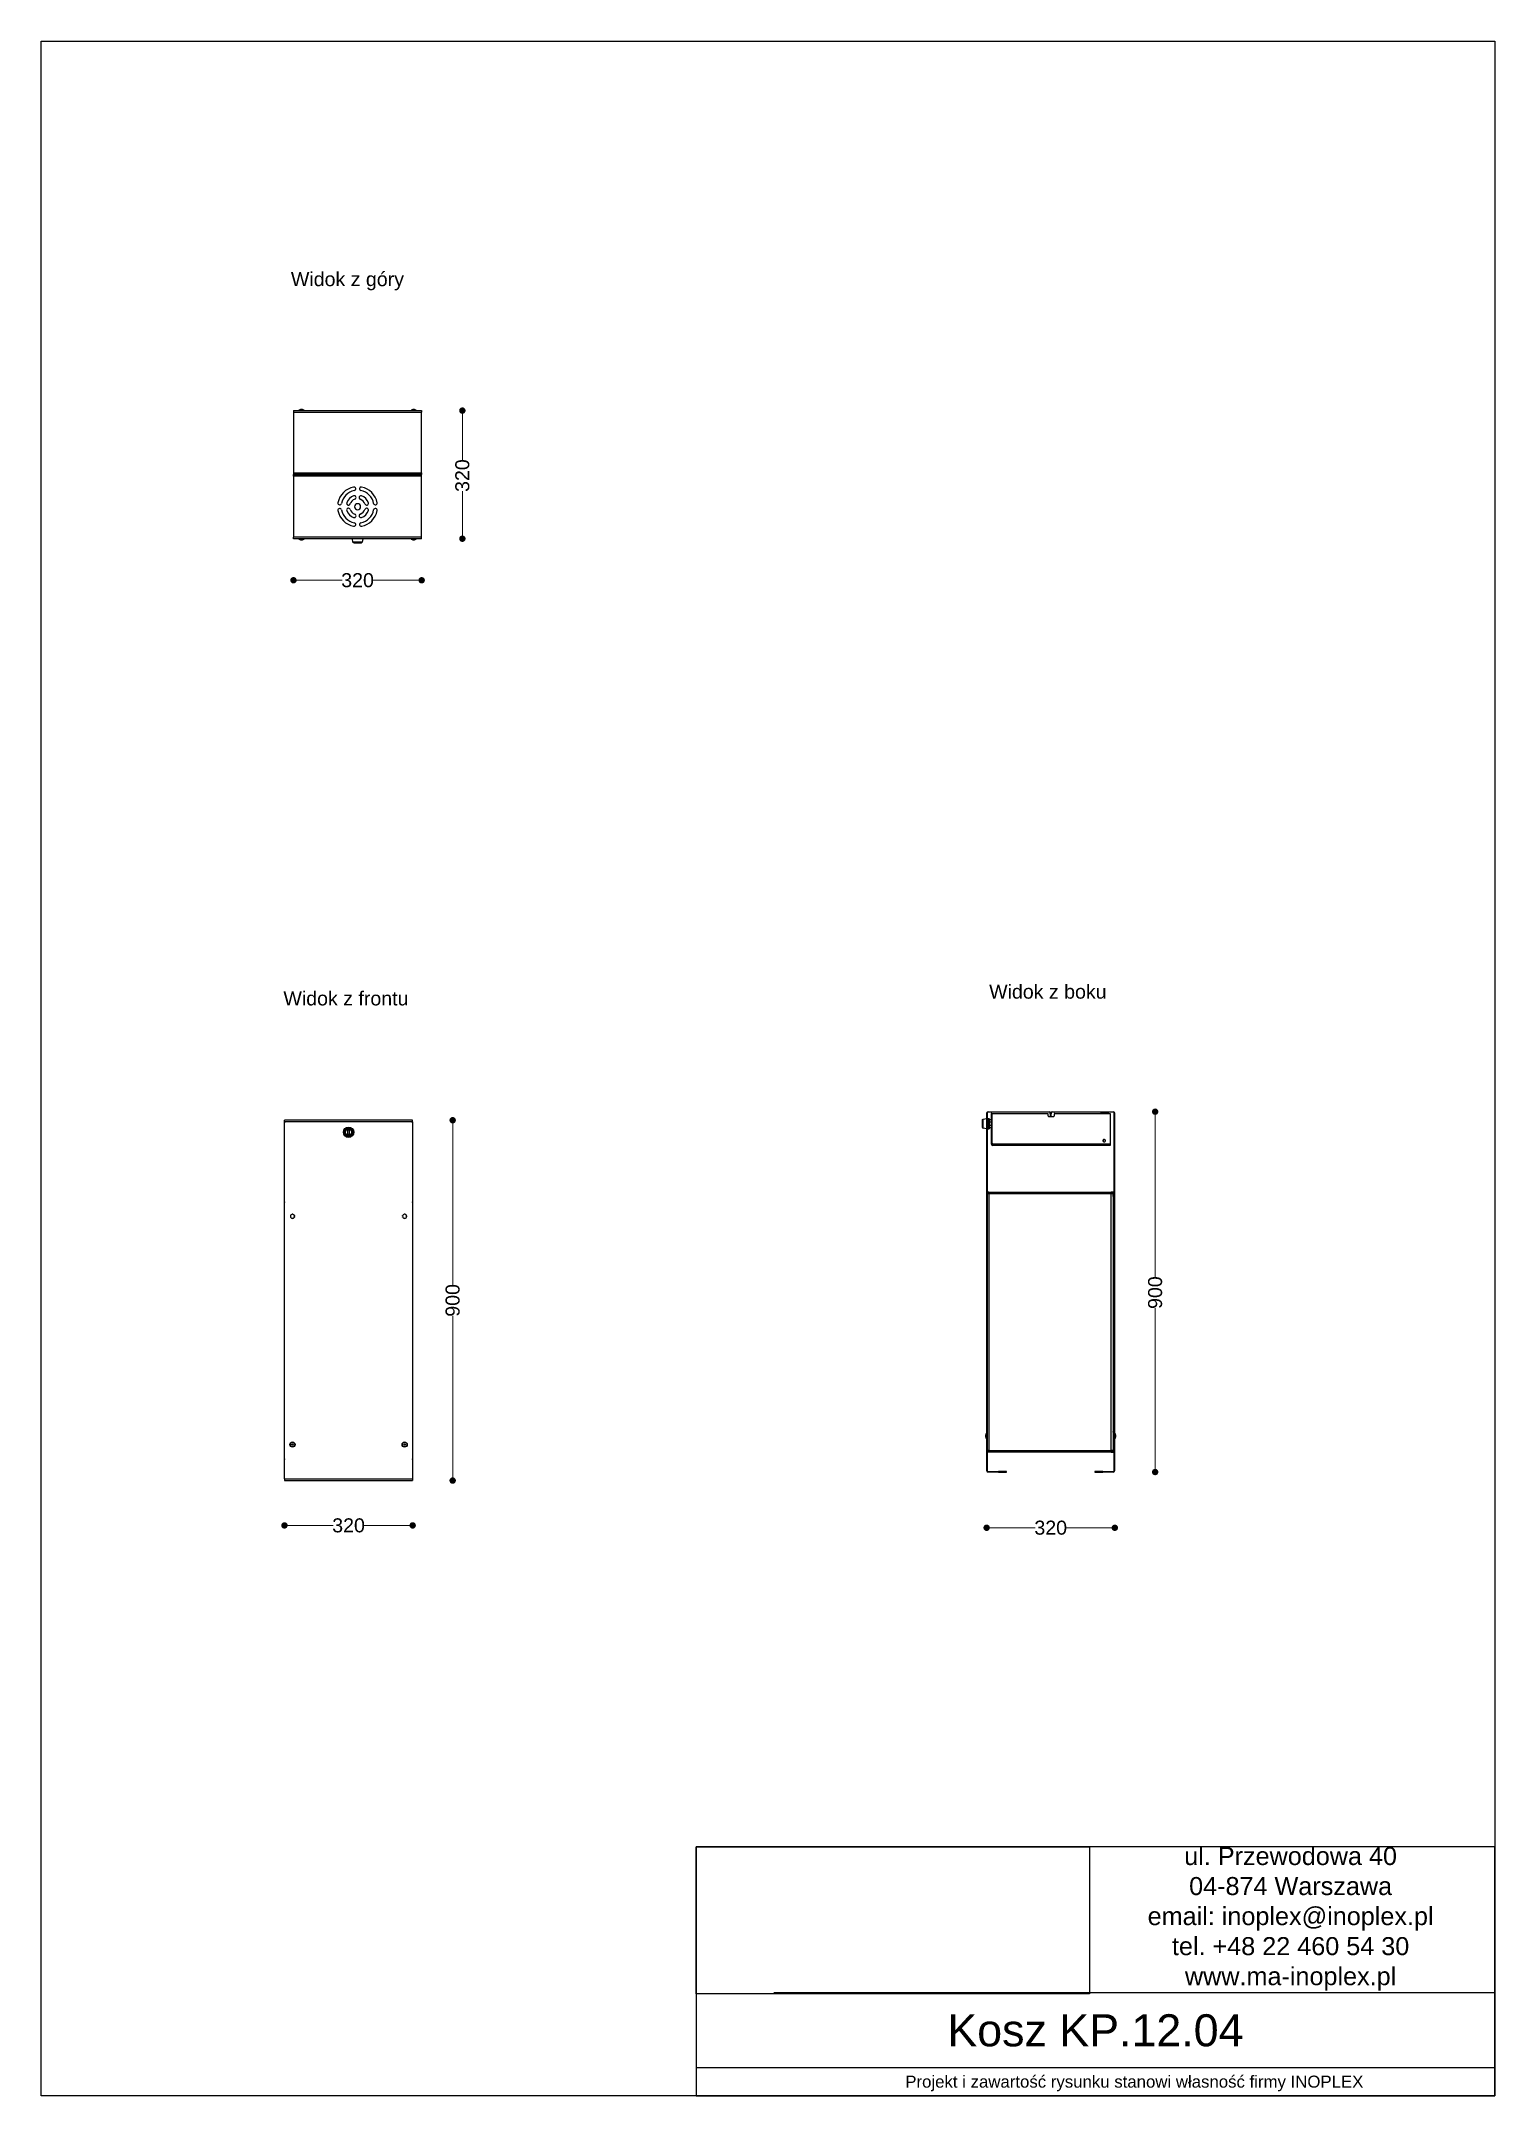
# Model space of a CAD drawing. Header units: millimetres. Extents: x 10366 to 13995, y 24552 to 29685.
import ezdxf

# ---------------------------------------------------------------- set-up
doc = ezdxf.new("R2010")
doc.units = ezdxf.units.MM
doc.header["$LTSCALE"] = 3
doc.layers.add('Default', color=7, linetype='Continuous')
doc.styles.get("Standard").update_dxf_attribs({"font": 'arial.ttf'})
doc.dimstyles.new('MATEUSZ', dxfattribs={"dimtxt": 35, "dimasz": 16, "dimexe": 0.18, "dimexo": 0.0625, "dimgap": 0.09, "dimtad": 0, "dimdec": 0, "dimdsep": 46, "dimtxsty": 'Standard', "dimblk": 'DOT', "dimcen": 0.09, "dimse1": 1, "dimse2": 1, "dimadec": 0, "dimazin": 0, "dimtfac": 1, "dimtdec": 0, "dimtofl": 0, "dimtmove": 0, "dimatfit": 3, "dimfxl": 1, "dimtolj": 1, "dimtzin": 0, "dimlwd": 9, "dimlwe": 9, "dimarcsym": 0})
picture_1 = doc.add_image_def('image1.jpg', size_in_pixel=(1896, 709))

msp = doc.modelspace()

# ---------------------------------------------------------------- texts
for s, p in [('Widok z góry', (10989.7, 29072.6)), ('Widok z frontu', (10971, 27276.1)), ('Widok z boku', (12732.6, 27293))]:
    msp.add_text(s, height=34.962).set_placement(p)
at = {"attachment_point": 5}
for s, width, gutter_width, heights, insert, char_height in [('ul. Przewodowa 40\\P04-874 Warszawa\\Pemail: inoplex@inoplex.pl\\Ptel. +48 22 460 54 30\\Pwww.ma-inoplex.pl', 1019.877, 1, [432.7], (13485.1, 24994.8), 45), ('Kosz KP.12.04', 1993.625, 1, [0], (12997.9, 24715.8), 80), ('Projekt i zawartość rysunku stanowi własność firmy INOPLEX ', 1800.088, 12.5, [70.5], (13095, 24583.6), 30)]:
    msp.add_mtext_dynamic_manual_height_columns(s, width=width, gutter_width=gutter_width, heights=heights, dxfattribs=dict(at, insert=insert, char_height=char_height))

# ---------------------------------------------------------------- blocks, each defined once
blk = doc.blocks.new('_Dot')
at = {"color": 0, "linetype": 'ByBlock', "lineweight": -2}
blk.add_line((-0.5, 0), (-1, 0), dxfattribs=at)
at = {"color": 0, "linetype": 'ByBlock', "const_width": 0.5}
blk.add_lwpolyline([(-0.25, 0, 1), (0.25, 0, 1)], format="xyb", close=True, dxfattribs=at)
blk = doc.blocks.new('*D19')
at = {"color": 0, "lineweight": 9, "transparency": 16777216}
for p, q in [((11012.1, 28338), (11117.4, 28338)), ((11300.1, 28338), (11194.7, 28338))]:
    blk.add_line(p, q, dxfattribs=at)
at = {"layer": 'Defpoints', "color": 0, "transparency": 16777216}
for p in [(10996.1, 28441.8), (11316.1, 28441.8), (11316.1, 28338)]:
    blk.add_point(p, dxfattribs=at)
at = {"color": 0, "lineweight": 9, "transparency": 16777216, "xscale": 16, "yscale": 16, "zscale": 16, "rotation": 180}
blk.add_blockref('_Dot', (10996.1, 28338), dxfattribs=at)
at = {"color": 0, "lineweight": 9, "transparency": 16777216, "xscale": 16, "yscale": 16, "zscale": 16}
blk.add_blockref('_Dot', (11316.1, 28338), dxfattribs=at)
at = {"color": 0, "transparency": 16777216, "insert": (11156.1, 28338), "char_height": 35, "attachment_point": 5}
blk.add_mtext('\\A1;320', dxfattribs=at)
blk = doc.blocks.new('*D20')
at = {"color": 0, "lineweight": 9, "transparency": 16777216}
for p, q in [((11417.7, 28745.8), (11417.7, 28638.1)), ((11417.7, 28457.8), (11417.7, 28560.7))]:
    blk.add_line(p, q, dxfattribs=at)
at = {"layer": 'Defpoints', "color": 0, "transparency": 16777216}
for p in [(11316.1, 28761.8), (11316.1, 28441.8), (11417.7, 28441.8)]:
    blk.add_point(p, dxfattribs=at)
at = {"color": 0, "lineweight": 9, "transparency": 16777216, "xscale": 16, "yscale": 16, "zscale": 16}
for p, rotation in [((11417.7, 28761.8), 90), ((11417.7, 28441.8), 270)]:
    blk.add_blockref('_Dot', p, dxfattribs=dict(at, rotation=rotation))
at = {"color": 0, "transparency": 16777216, "insert": (11417.7, 28599.4), "char_height": 35, "attachment_point": 5, "rotation": 90}
blk.add_mtext('\\A1;320', dxfattribs=at)
blk = doc.blocks.new('*D21')
at = {"color": 0, "lineweight": 9, "transparency": 16777216}
for p, q in [((10989.6, 25977.3), (11094.9, 25977.3)), ((11277.6, 25977.3), (11172.2, 25977.3))]:
    blk.add_line(p, q, dxfattribs=at)
at = {"layer": 'Defpoints', "color": 0, "transparency": 16777216}
for p in [(10973.6, 26089.4), (11293.6, 26089.4), (11293.6, 25977.3)]:
    blk.add_point(p, dxfattribs=at)
at = {"color": 0, "lineweight": 9, "transparency": 16777216, "xscale": 16, "yscale": 16, "zscale": 16, "rotation": 180}
blk.add_blockref('_Dot', (10973.6, 25977.3), dxfattribs=at)
at = {"color": 0, "lineweight": 9, "transparency": 16777216, "xscale": 16, "yscale": 16, "zscale": 16}
blk.add_blockref('_Dot', (11293.6, 25977.3), dxfattribs=at)
at = {"color": 0, "transparency": 16777216, "insert": (11133.6, 25977.3), "char_height": 35, "attachment_point": 5}
blk.add_mtext('\\A1;320', dxfattribs=at)
blk = doc.blocks.new('*D22')
at = {"color": 0, "lineweight": 9, "transparency": 16777216}
for p, q in [((11393.5, 26973.4), (11393.5, 26578.1)), ((11393.5, 26105.4), (11393.5, 26500.7))]:
    blk.add_line(p, q, dxfattribs=at)
at = {"layer": 'Defpoints', "color": 0, "transparency": 16777216}
for p in [(11293.6, 26989.4), (11393.5, 26989.4), (11293.6, 26089.4)]:
    blk.add_point(p, dxfattribs=at)
at = {"color": 0, "lineweight": 9, "transparency": 16777216, "xscale": 16, "yscale": 16, "zscale": 16}
for p, rotation in [((11393.5, 26989.4), 90), ((11393.5, 26089.4), 270)]:
    blk.add_blockref('_Dot', p, dxfattribs=dict(at, rotation=rotation))
at = {"color": 0, "transparency": 16777216, "insert": (11393.5, 26539.4), "char_height": 35, "attachment_point": 5, "rotation": 90}
blk.add_mtext('\\A1;900', dxfattribs=at)
blk = doc.blocks.new('*D23')
at = {"color": 0, "lineweight": 9, "transparency": 16777216}
for p, q in [((13147, 26994.7), (13147, 26597.5)), ((13147, 26126.7), (13147, 26520.1))]:
    blk.add_line(p, q, dxfattribs=at)
at = {"layer": 'Defpoints', "color": 0, "transparency": 16777216}
for p in [(13042.1, 27010.7), (12996.3, 26110.7), (13147, 26110.7)]:
    blk.add_point(p, dxfattribs=at)
at = {"color": 0, "lineweight": 9, "transparency": 16777216, "xscale": 16, "yscale": 16, "zscale": 16}
for p, rotation in [((13147, 27010.7), 90), ((13147, 26110.7), 270)]:
    blk.add_blockref('_Dot', p, dxfattribs=dict(at, rotation=rotation))
at = {"color": 0, "transparency": 16777216, "insert": (13147, 26558.8), "char_height": 35, "attachment_point": 5, "rotation": 90}
blk.add_mtext('\\A1;900', dxfattribs=at)
blk = doc.blocks.new('*D24')
at = {"color": 0, "lineweight": 9, "transparency": 16777216}
for p, q in [((12742.3, 25971.5), (12847.6, 25971.5)), ((13030.3, 25971.5), (12924.9, 25971.5))]:
    blk.add_line(p, q, dxfattribs=at)
at = {"layer": 'Defpoints', "color": 0, "transparency": 16777216}
for p in [(12726.3, 26114.8), (13046.3, 26114.8), (13046.3, 25971.5)]:
    blk.add_point(p, dxfattribs=at)
at = {"color": 0, "lineweight": 9, "transparency": 16777216, "xscale": 16, "yscale": 16, "zscale": 16, "rotation": 180}
blk.add_blockref('_Dot', (12726.3, 25971.5), dxfattribs=at)
at = {"color": 0, "lineweight": 9, "transparency": 16777216, "xscale": 16, "yscale": 16, "zscale": 16}
blk.add_blockref('_Dot', (13046.3, 25971.5), dxfattribs=at)
at = {"color": 0, "transparency": 16777216, "insert": (12886.3, 25971.5), "char_height": 35, "attachment_point": 5}
blk.add_mtext('\\A1;320', dxfattribs=at)

# ---------------------------------------------------------------- dimensions: what is measured, and where the dimension line sits
for base, p1, p2, picture, middle in [((11417.7, 28441.8), (11316.1, 28761.8), (11316.1, 28441.8), '*D20', (11417.7, 28599.4)), ((13147, 26110.7), (13042.1, 27010.7), (12996.3, 26110.7), '*D23', (13147, 26558.8))]:
    dim = msp.add_linear_dim(base=base, p1=p1, p2=p2, angle=90, dimstyle='MATEUSZ')
    dim.commit()
    dim.dimension.update_dxf_attribs({"geometry": picture, "text_midpoint": middle, "dimtype": 160})
for base, p1, p2, picture, middle in [((11316.1, 28338), (10996.1, 28441.8), (11316.1, 28441.8), '*D19', (11156.1, 28338)), ((11293.6, 25977.3), (10973.6, 26089.4), (11293.6, 26089.4), '*D21', (11133.6, 25977.3)), ((13046.3, 25971.5), (12726.3, 26114.8), (13046.3, 26114.8), '*D24', (12886.3, 25971.5))]:
    dim = msp.add_linear_dim(base=base, p1=p1, p2=p2, dimstyle='MATEUSZ')
    dim.commit()
    dim.dimension.update_dxf_attribs({"geometry": picture, "text_midpoint": middle})
dim = msp.add_linear_dim(base=(11393.5, 26989.4), p1=(11293.6, 26089.4), p2=(11293.6, 26989.4), angle=90, dimstyle='MATEUSZ')
dim.commit()
dim.dimension.update_dxf_attribs({"geometry": '*D22', "text_midpoint": (11393.5, 26539.4)})

# ---------------------------------------------------------------- linework, layer by layer
for p, q in [((13995, 24809.6), (12194.9, 24809.6)), ((13994.7, 24623), (12001.1, 24623))]:
    msp.add_line(p, q)
for points in [[(10366.2, 24552.5), (10366.2, 29684.6), (13995, 29684.6), (13995, 24552.5)], [(12001.1, 24552.5), (13995, 24552.5), (13995, 25174.2), (12001.1, 25174.2)]]:
    msp.add_lwpolyline(points, close=True)
at = {"layer": 'Default'}
for p, q in [((10996.1, 28761.8), (11316.1, 28761.8)), ((10996.1, 28757.7), (10996.1, 28606)), ((10996.1, 28757.7), (11316.1, 28757.7)), ((11009.6, 28761.8), (11009.6, 28762.8)), ((11022.6, 28762.8), (11022.6, 28761.8)), ((11289.6, 28761.8), (11289.6, 28762.8)), ((11302.6, 28762.8), (11302.6, 28761.8)), ((11316.1, 28606), (11316.1, 28757.7)), ((10996.1, 28606), (11316.1, 28606)), ((11316.1, 28601.8), (10996.1, 28601.8)), ((10996.1, 28601.8), (11316.1, 28601.8)), ((11316.1, 28597.7), (10996.1, 28597.7)), ((10996.1, 28597.7), (10996.1, 28446)), ((11316.1, 28446), (11316.1, 28597.7)), ((11316.1, 28446), (10996.1, 28446)), ((11316.1, 28441.8), (10996.1, 28441.8)), ((11009.6, 28440.8), (11009.6, 28441.8)), ((11022.6, 28441.8), (11022.6, 28440.8)), ((11144.6, 28433.5), (11143.1, 28441.8)), ((11146.1, 28472.8), (11148.3, 28472.8)), ((11164.2, 28472.8), (11166.5, 28472.8)), ((11169.1, 28441.8), (11167.6, 28433.5)), ((11289.6, 28440.8), (11289.6, 28441.8)), ((11302.6, 28441.8), (11302.6, 28440.8)), ((12726.3, 27006.6), (12726.3, 26114.8)), ((12727.8, 27006.6), (12727.8, 26114.8)), ((12730.4, 27010.7), (12882.1, 27010.7)), ((12882.1, 27009.2), (12730.4, 27009.2)), ((12737.8, 27006.2), (12737.8, 26930.3)), ((12739.3, 27006.2), (12737.8, 27006.2)), ((12739.3, 26930.3), (12739.3, 27006.2)), ((12739.3, 27006.2), (12753.1, 27006.2)), ((12740, 26930.3), (12740, 27006.2)), ((12740, 27006.2), (12877.9, 27006.2)), ((12879.9, 27000.2), (12879.9, 27004.2)), ((12892.9, 26998.2), (12881.9, 26998.2)), ((12884.8, 27005.7), (12884.8, 27006.6)), ((12886.3, 27005.7), (12884.8, 27005.7)), ((12884.8, 27002.2), (12886.3, 27002.2)), ((12884.8, 27000.7), (12886.3, 27000.7)), ((12886.3, 27006.6), (12886.3, 27005.7)), ((12886.3, 27005.7), (12886.3, 27006.6)), ((12887.8, 27005.7), (12886.3, 27005.7)), ((12886.3, 27002.2), (12887.8, 27002.2)), ((12886.3, 27000.7), (12887.8, 27000.7)), ((12887.8, 27006.6), (12887.8, 27005.7)), ((12890.4, 27010.7), (13042.1, 27010.7)), ((13042.1, 27009.2), (12890.4, 27009.2)), ((12894.9, 27004.2), (12894.9, 27000.2)), ((12896.9, 27006.2), (13034.8, 27006.2)), ((13011.8, 27009.2), (13011.8, 27007.7)), ((13011.8, 27007.7), (13027.6, 27007.7)), ((13027.6, 27007), (13011.8, 27007)), ((13011.8, 27007), (13011.8, 27006.2)), ((13016.8, 27007), (13016.8, 27008.2)), ((13022.8, 27008.2), (13022.8, 27007)), ((13027.6, 27007.7), (13027.6, 27009.2)), ((13027.6, 27006.2), (13027.6, 27007)), ((13034.8, 27006.2), (13034.8, 26930.3)), ((13044.8, 26114.8), (13044.8, 27006.6)), ((13046.3, 26114.8), (13046.3, 27006.6)), ((11293.6, 26989.4), (10973.6, 26989.4)), ((11293.6, 26985.2), (10973.6, 26985.2)), ((10973.6, 26093.5), (10973.6, 26985.2)), ((11132.2, 26953.4), (11132.2, 26965.4)), ((11132.2, 26965.4), (11135, 26965.4)), ((11135, 26953.4), (11132.2, 26953.4)), ((11135, 26965.4), (11135, 26953.4)), ((11293.6, 26985.2), (11293.6, 26093.5)), ((12717.9, 26992.2), (12726.3, 26993.7)), ((12726.3, 26967.7), (12717.9, 26969.2)), ((12727.3, 26994.2), (12728.8, 26994.2)), ((12728.8, 26967.2), (12727.3, 26967.2)), ((12728.9, 26968.6), (12728.8, 26969)), ((12729.3, 26993.5), (12732.3, 26993.5)), ((12732.3, 26991.7), (12729.3, 26991.7)), ((12732.3, 26991.3), (12729.3, 26991.3)), ((12729.3, 26990.9), (12732.3, 26990.9)), ((12732.3, 26979.4), (12729.3, 26979.4)), ((12729.3, 26978.1), (12732.3, 26978.1)), ((12732.3, 26968.4), (12729.3, 26968.4)), ((12729.3, 26967.9), (12732.3, 26967.9)), ((12737.8, 26976.3), (12732.5, 26976.3)), ((12737.8, 26970.2), (12732.5, 26970.2)), ((12732.6, 26992.8), (12732.8, 26992.5)), ((12732.6, 26991.2), (12737.8, 26991.2)), ((12732.8, 26969), (12732.6, 26968.6)), ((12732.7, 26985.1), (12737.8, 26985.1)), ((12740, 26966.2), (12739.3, 26966.2)), ((12739.3, 26930.3), (12737.8, 26930.3)), ((12741.9, 26930.3), (12740, 26930.3)), ((12741.9, 26930.3), (13034.8, 26930.3)), ((12741.9, 26927.7), (12741.9, 26926.2)), ((13034.8, 26926.2), (12741.9, 26926.2)), ((13034.8, 26927.7), (13034.8, 26926.2)), ((12731.9, 26809.3), (12727.8, 26809.3)), ((12731.9, 26807.9), (12727.8, 26807.9)), ((12727.8, 26807.7), (12729.3, 26807.7)), ((12729.3, 26807.7), (12729.3, 26805.3)), ((12729.3, 26807.7), (12729.3, 26805.3)), ((12731.9, 26809.5), (13037.6, 26809.5)), ((12731.9, 26805.3), (12731.9, 26164.8)), ((13037.6, 26805.3), (12731.9, 26805.3)), ((13041.8, 26809.3), (13037.6, 26809.3)), ((13037.6, 26807.9), (13041.8, 26807.9)), ((13037.6, 26164.8), (13037.6, 26805.3)), ((13040.3, 26807.7), (13041.8, 26807.7)), ((13040.3, 26805.3), (13040.3, 26807.7)), ((13040.3, 26805.3), (13040.3, 26807.7)), ((13041.8, 26807.9), (13041.8, 26809.3)), ((13041.8, 26809.3), (13041.8, 26800)), ((13041.8, 26798.5), (13041.8, 26807.9)), ((13041.8, 26807.7), (13041.8, 26798.1)), ((13041.8, 26807.7), (13041.8, 26805.3)), ((13041.8, 26805.3), (13041.8, 26164.8)), ((13041.8, 26775.7), (13044.8, 26775.7)), ((13044.8, 26765.7), (13041.8, 26765.7)), ((12725.3, 26207.2), (12726.3, 26207.2)), ((12726.3, 26194.2), (12725.3, 26194.2)), ((13041.8, 26205.7), (13043.3, 26205.7)), ((13043.3, 26195.7), (13041.8, 26195.7)), ((13043.3, 26203.5), (13043.3, 26208.6)), ((13044.8, 26203.7), (13043.3, 26203.7)), ((13043.3, 26192.7), (13043.3, 26198.2)), ((13044.8, 26197.7), (13043.3, 26197.7)), ((13043.3, 26192.7), (13044.8, 26192.7)), ((13047.3, 26207.2), (13046.3, 26207.2)), ((13047.3, 26194.2), (13046.3, 26194.2)), ((12729.3, 26162.6), (12727.8, 26162.6)), ((12731.9, 26162.2), (12727.8, 26162.2)), ((12731.9, 26160.7), (12727.8, 26160.7)), ((12729.3, 26164.8), (12729.3, 26162.6)), ((12731.9, 26164.8), (13037.6, 26164.8)), ((13037.6, 26160.7), (12731.9, 26160.7)), ((13037.6, 26162.2), (13041.8, 26162.2)), ((13037.6, 26160.7), (13041.8, 26160.7)), ((13040.3, 26164.8), (13040.3, 26162.6)), ((13040.3, 26162.6), (13041.8, 26162.6)), ((13041.8, 26162.6), (13041.8, 26164.8)), ((13041.8, 26160.7), (13041.8, 26162.2)), ((10973.6, 26093.5), (11293.6, 26093.5)), ((10973.6, 26089.4), (11293.6, 26089.4)), ((12730.4, 26112.2), (12756.3, 26112.2)), ((12756.3, 26110.7), (12730.4, 26110.7)), ((12756.3, 26112.2), (12756.3, 26110.7)), ((12770.4, 26110.7), (12770.4, 26112.2)), ((12776.3, 26110.7), (12776.3, 26112.2)), ((12996.3, 26112.2), (12996.3, 26110.7)), ((13002.1, 26112.2), (13002.1, 26110.7)), ((13016.3, 26110.7), (13016.3, 26112.2)), ((13016.3, 26112.2), (13042.1, 26112.2)), ((13042.1, 26110.7), (13016.3, 26110.7))]:
    msp.add_line(p, q, dxfattribs=at)
for points in [[(10996.1, 28761.8, 0), (10996.1, 28761.8, 0), (10996.1, 28761.8, 0), (10996.1, 28761.8, 0), (10996.1, 28761.8, 0), (10996.1, 28761.8, 0), (10996.1, 28761.8, 0), (10996.1, 28761.8, 0), (10996.1, 28761.8, 0), (10996.1, 28761.8, 0), (10996.1, 28761.8, 0), (10996.1, 28761.8, 0), (10996.1, 28761.8, 0), (10996.1, 28761.8, 0), (10996.1, 28761.8, 0), (10996.1, 28761.7, 0), (10996.1, 28761.3, 0), (10996.1, 28757.7, 0)], [(11016.1, 28762.8, 0), (11009.6, 28762.8, 0), (11009.6, 28762.8, 0), (11009.6, 28762.8, 0), (11009.6, 28762.8, 0), (11009.6, 28762.8, 0), (11009.6, 28762.8, 0), (11009.6, 28762.8, 0), (11009.6, 28762.8, 0), (11009.6, 28762.8, 0), (11009.6, 28762.8, 0), (11009.6, 28762.8, 0), (11009.6, 28762.8, 0), (11009.6, 28762.8, 0), (11009.6, 28762.8, 0), (11009.6, 28762.8, 0), (11009.6, 28762.8, 0), (11009.6, 28762.8, 0), (11009.6, 28762.8, 0), (11009.7, 28762.8, 0), (11010.3, 28762.8, 0), (11014.9, 28762.8, 0)], [(11014.9, 28764.5, 0), (11014.6, 28764.6, 0), (11014.3, 28764.6, 0), (11014, 28764.6, 0), (11013.7, 28764.5, 0)], [(11013.7, 28764.5, 0), (11014, 28764.6, 0), (11014.3, 28764.6, 0), (11014.6, 28764.6, 0), (11014.9, 28764.5, 0)], [(11017.2, 28762.8, 0), (11021.3, 28762.8, 0), (11022.3, 28762.8, 0), (11022.5, 28762.8, 0), (11022.6, 28762.8, 0), (11022.6, 28762.8, 0), (11022.6, 28762.8, 0), (11022.6, 28762.8, 0), (11022.6, 28762.8, 0), (11022.6, 28762.8, 0), (11022.6, 28762.8, 0), (11022.6, 28762.8, 0), (11022.6, 28762.8, 0), (11022.6, 28762.8, 0), (11022.6, 28762.8, 0), (11022.6, 28762.8, 0), (11022.6, 28762.8, 0), (11022.6, 28762.8, 0), (11022.6, 28762.8, 0), (11022.6, 28762.8, 0), (11022.6, 28762.8, 0), (11022.6, 28762.8, 0), (11022.6, 28762.8, 0), (11022.5, 28762.8, 0), (11022.5, 28762.8, 0), (11022.4, 28762.8, 0), (11021.9, 28762.8, 0), (11016.1, 28762.8, 0)], [(11017.2, 28764.5, 0), (11017.5, 28764.6, 0), (11017.8, 28764.6, 0), (11018.1, 28764.6, 0), (11018.4, 28764.5, 0)], [(11018.4, 28764.5, 0), (11018.1, 28764.6, 0), (11017.8, 28764.6, 0), (11017.5, 28764.6, 0), (11017.2, 28764.5, 0)], [(11296.1, 28762.8, 0), (11289.6, 28762.8, 0), (11289.6, 28762.8, 0), (11289.6, 28762.8, 0), (11289.6, 28762.8, 0), (11289.6, 28762.8, 0), (11289.6, 28762.8, 0), (11289.6, 28762.8, 0), (11289.6, 28762.8, 0), (11289.6, 28762.8, 0), (11289.6, 28762.8, 0), (11289.6, 28762.8, 0), (11289.6, 28762.8, 0), (11289.6, 28762.8, 0), (11289.6, 28762.8, 0), (11289.6, 28762.8, 0), (11289.6, 28762.8, 0), (11289.6, 28762.8, 0), (11289.6, 28762.8, 0), (11289.7, 28762.8, 0), (11290.3, 28762.8, 0), (11294.9, 28762.8, 0)], [(11294.9, 28764.5, 0), (11294.6, 28764.6, 0), (11294.3, 28764.6, 0), (11294, 28764.6, 0), (11293.7, 28764.5, 0)], [(11293.7, 28764.5, 0), (11294, 28764.6, 0), (11294.3, 28764.6, 0), (11294.6, 28764.6, 0), (11294.9, 28764.5, 0)], [(11297.2, 28762.8, 0), (11301.3, 28762.8, 0), (11302.3, 28762.8, 0), (11302.5, 28762.8, 0), (11302.6, 28762.8, 0), (11302.6, 28762.8, 0), (11302.6, 28762.8, 0), (11302.6, 28762.8, 0), (11302.6, 28762.8, 0), (11302.6, 28762.8, 0), (11302.6, 28762.8, 0), (11302.6, 28762.8, 0), (11302.6, 28762.8, 0), (11302.6, 28762.8, 0), (11302.6, 28762.8, 0), (11302.6, 28762.8, 0), (11302.6, 28762.8, 0), (11302.6, 28762.8, 0), (11302.6, 28762.8, 0), (11302.6, 28762.8, 0), (11302.6, 28762.8, 0), (11302.6, 28762.8, 0), (11302.6, 28762.8, 0), (11302.5, 28762.8, 0), (11302.5, 28762.8, 0), (11302.4, 28762.8, 0), (11301.9, 28762.8, 0), (11296.1, 28762.8, 0)], [(11297.2, 28764.5, 0), (11297.5, 28764.6, 0), (11297.8, 28764.6, 0), (11298.1, 28764.6, 0), (11298.4, 28764.5, 0)], [(11298.4, 28764.5, 0), (11298.1, 28764.6, 0), (11297.8, 28764.6, 0), (11297.5, 28764.6, 0), (11297.2, 28764.5, 0)], [(11316.1, 28761.8, 0), (11316.1, 28761.8, 0), (11316.1, 28761.8, 0), (11316.1, 28761.8, 0), (11316.1, 28761.8, 0), (11316.1, 28761.8, 0), (11316.1, 28761.8, 0), (11316.1, 28761.8, 0), (11316.1, 28761.8, 0), (11316.1, 28761.8, 0), (11316.1, 28761.8, 0), (11316.1, 28761.8, 0), (11316.1, 28761.8, 0), (11316.1, 28761.8, 0), (11316.1, 28761.8, 0), (11316.1, 28761.7, 0), (11316.1, 28761.3, 0), (11316.1, 28757.7, 0)], [(10996.1, 28606, 0), (10996.1, 28601.8, 0)], [(10996.1, 28597.7, 0), (10996.1, 28601.8, 0)], [(11316.1, 28606, 0), (11316.1, 28601.8, 0)], [(11316.1, 28597.7, 0), (11316.1, 28601.8, 0)], [(10996.1, 28441.8, 0), (10996.1, 28441.8, 0), (10996.1, 28441.8, 0), (10996.1, 28441.8, 0), (10996.1, 28441.8, 0), (10996.1, 28441.8, 0), (10996.1, 28441.8, 0), (10996.1, 28441.8, 0), (10996.1, 28441.8, 0), (10996.1, 28441.8, 0), (10996.1, 28441.8, 0), (10996.1, 28441.8, 0), (10996.1, 28441.8, 0), (10996.1, 28441.8, 0), (10996.1, 28441.9, 0), (10996.1, 28442, 0), (10996.1, 28442.4, 0), (10996.1, 28446, 0)], [(11010.6, 28440.8, 0), (11009.6, 28440.8, 0), (11009.6, 28440.8, 0), (11009.6, 28440.8, 0), (11009.6, 28440.8, 0), (11009.6, 28440.8, 0), (11009.6, 28440.8, 0), (11009.6, 28440.8, 0), (11009.6, 28440.8, 0), (11009.6, 28440.8, 0), (11009.6, 28440.8, 0), (11009.6, 28440.8, 0), (11009.6, 28440.8, 0), (11009.6, 28440.8, 0), (11009.6, 28440.8, 0), (11009.6, 28440.8, 0), (11009.6, 28440.8, 0), (11009.6, 28440.8, 0), (11009.6, 28440.8, 0), (11009.6, 28440.8, 0), (11009.6, 28440.8, 0), (11009.6, 28440.8, 0), (11009.6, 28440.8, 0), (11009.9, 28440.8, 0), (11011.1, 28440.8, 0), (11016.1, 28440.8, 0)], [(11014.9, 28439.2, 0), (11014.6, 28439.1, 0), (11014.3, 28439.1, 0), (11014, 28439.1, 0), (11013.7, 28439.2, 0)], [(11013.7, 28439.2, 0), (11014, 28439.1, 0), (11014.3, 28439.1, 0), (11014.6, 28439.1, 0), (11014.9, 28439.2, 0)], [(11016.1, 28440.8, 0), (11022, 28440.8, 0), (11022.5, 28440.8, 0), (11022.6, 28440.8, 0), (11022.6, 28440.8, 0), (11022.6, 28440.8, 0), (11022.6, 28440.8, 0), (11022.6, 28440.8, 0), (11022.6, 28440.8, 0), (11022.6, 28440.8, 0), (11022.6, 28440.8, 0), (11022.6, 28440.8, 0), (11022.6, 28440.8, 0), (11022.6, 28440.8, 0), (11022.6, 28440.8, 0), (11022.6, 28440.8, 0), (11022.6, 28440.8, 0), (11022.6, 28440.8, 0), (11022.6, 28440.8, 0), (11022.6, 28440.8, 0), (11022.6, 28440.8, 0), (11022.6, 28440.8, 0), (11022.5, 28440.8, 0), (11022.5, 28440.8, 0), (11022.2, 28440.8, 0), (11021.1, 28440.8, 0)], [(11017.2, 28439.2, 0), (11017.5, 28439.1, 0), (11017.8, 28439.1, 0), (11018.1, 28439.1, 0), (11018.4, 28439.2, 0)], [(11018.4, 28439.2, 0), (11018.1, 28439.1, 0), (11017.8, 28439.1, 0), (11017.5, 28439.1, 0), (11017.2, 28439.2, 0)], [(11167.6, 28433.5, 0), (11167.6, 28433.5, 0), (11167.6, 28433.5, 0), (11167.6, 28433.5, 0), (11167.6, 28433.5, 0), (11167.6, 28433.5, 0), (11167.6, 28433.5, 0), (11167.6, 28433.5, 0), (11167.6, 28433.5, 0), (11167.6, 28433.5, 0), (11167.6, 28433.5, 0), (11167.6, 28433.5, 0), (11167.5, 28433.5, 0), (11167.5, 28433.5, 0), (11167.2, 28433.5, 0), (11166.1, 28433.5, 0), (11144.6, 28433.5, 0)], [(11146.5, 28431.8, 0), (11146.3, 28431.9, 0), (11146, 28431.9, 0), (11145.8, 28432, 0), (11145.7, 28432, 0), (11145.4, 28432.2, 0), (11145.2, 28432.3, 0), (11145, 28432.6, 0), (11144.8, 28432.9, 0), (11144.6, 28433.2, 0), (11144.6, 28433.5, 0)], [(11165.6, 28431.8, 0), (11165.8, 28431.9, 0), (11166.1, 28431.9, 0), (11166.3, 28432, 0), (11166.4, 28432, 0), (11166.8, 28432.2, 0), (11166.9, 28432.3, 0), (11167.1, 28432.6, 0), (11167.3, 28432.9, 0), (11167.5, 28433.2, 0), (11167.6, 28433.5, 0)], [(11290.6, 28440.8, 0), (11289.6, 28440.8, 0), (11289.6, 28440.8, 0), (11289.6, 28440.8, 0), (11289.6, 28440.8, 0), (11289.6, 28440.8, 0), (11289.6, 28440.8, 0), (11289.6, 28440.8, 0), (11289.6, 28440.8, 0), (11289.6, 28440.8, 0), (11289.6, 28440.8, 0), (11289.6, 28440.8, 0), (11289.6, 28440.8, 0), (11289.6, 28440.8, 0), (11289.6, 28440.8, 0), (11289.6, 28440.8, 0), (11289.6, 28440.8, 0), (11289.6, 28440.8, 0), (11289.6, 28440.8, 0), (11289.6, 28440.8, 0), (11289.6, 28440.8, 0), (11289.6, 28440.8, 0), (11289.6, 28440.8, 0), (11289.9, 28440.8, 0), (11291.1, 28440.8, 0), (11296.1, 28440.8, 0)], [(11294.9, 28439.2, 0), (11294.6, 28439.1, 0), (11294.3, 28439.1, 0), (11294, 28439.1, 0), (11293.7, 28439.2, 0)], [(11293.7, 28439.2, 0), (11294, 28439.1, 0), (11294.3, 28439.1, 0), (11294.6, 28439.1, 0), (11294.9, 28439.2, 0)], [(11296.1, 28440.8, 0), (11301.8, 28440.8, 0), (11302.4, 28440.8, 0), (11302.5, 28440.8, 0), (11302.6, 28440.8, 0), (11302.6, 28440.8, 0), (11302.6, 28440.8, 0), (11302.6, 28440.8, 0), (11302.6, 28440.8, 0), (11302.6, 28440.8, 0), (11302.6, 28440.8, 0), (11302.6, 28440.8, 0), (11302.6, 28440.8, 0), (11302.6, 28440.8, 0), (11302.6, 28440.8, 0), (11302.6, 28440.8, 0), (11302.6, 28440.8, 0), (11302.6, 28440.8, 0), (11302.6, 28440.8, 0), (11302.6, 28440.8, 0), (11302.6, 28440.8, 0), (11302.6, 28440.8, 0), (11302.5, 28440.8, 0), (11302.5, 28440.8, 0), (11302.2, 28440.8, 0), (11301.6, 28440.8, 0)], [(11297.2, 28439.2, 0), (11297.5, 28439.1, 0), (11297.8, 28439.1, 0), (11298.1, 28439.1, 0), (11298.4, 28439.2, 0)], [(11298.4, 28439.2, 0), (11298.1, 28439.1, 0), (11297.8, 28439.1, 0), (11297.5, 28439.1, 0), (11297.2, 28439.2, 0)], [(11316.1, 28441.8, 0), (11316.1, 28441.8, 0), (11316.1, 28441.8, 0), (11316.1, 28441.8, 0), (11316.1, 28441.8, 0), (11316.1, 28441.8, 0), (11316.1, 28441.8, 0), (11316.1, 28441.8, 0), (11316.1, 28441.8, 0), (11316.1, 28441.8, 0), (11316.1, 28441.8, 0), (11316.1, 28441.8, 0), (11316.1, 28441.8, 0), (11316.1, 28441.8, 0), (11316.1, 28441.9, 0), (11316.1, 28442, 0), (11316.1, 28442.4, 0), (11316.1, 28446, 0)], [(11156.1, 28431.8, 0), (11164.9, 28431.8, 0), (11165.5, 28431.8, 0), (11165.6, 28431.8, 0), (11165.6, 28431.8, 0), (11165.6, 28431.8, 0), (11165.6, 28431.8, 0), (11165.6, 28431.8, 0), (11165.6, 28431.8, 0), (11165.6, 28431.8, 0), (11165.6, 28431.8, 0), (11165.6, 28431.8, 0), (11165.6, 28431.8, 0), (11165.6, 28431.8, 0), (11165.6, 28431.8, 0), (11165.6, 28431.8, 0), (11165.6, 28431.8, 0), (11165.6, 28431.8, 0), (11165.6, 28431.8, 0), (11165.6, 28431.8, 0), (11165.6, 28431.8, 0), (11165.4, 28431.8, 0), (11164.9, 28431.8, 0), (11159.7, 28431.8, 0), (11146.5, 28431.8, 0)], [(11147.1, 28431.8, 0), (11147.1, 28431.8, 0), (11147.1, 28431.8, 0), (11147.1, 28431.8, 0), (11147.1, 28431.8, 0), (11147.1, 28431.8, 0), (11147.1, 28431.8, 0), (11147.1, 28431.8, 0), (11147.1, 28431.8, 0), (11147.1, 28431.8, 0), (11147.1, 28431.8, 0), (11147.1, 28431.8, 0), (11147.1, 28431.8, 0), (11147.1, 28431.8, 0), (11147.3, 28431.8, 0), (11148.2, 28431.8, 0), (11165.1, 28431.8, 0)], [(12884.8, 27005.7, 0), (12884.8, 27002.2, 0)], [(12884.8, 27002.2, 0), (12884.8, 27000.7, 0)], [(12886.3, 27002.2, 0), (12886.3, 27005.7, 0)], [(12886.3, 27005.7, 0), (12886.3, 27002.2, 0)], [(12886.3, 27000.7, 0), (12886.3, 27000.7, 0), (12886.3, 27000.7, 0), (12886.3, 27000.7, 0), (12886.3, 27000.7, 0), (12886.3, 27000.7, 0), (12886.3, 27000.7, 0), (12886.3, 27000.7, 0), (12886.3, 27000.7, 0), (12886.3, 27000.7, 0), (12886.3, 27000.7, 0), (12886.3, 27000.7, 0), (12886.3, 27000.7, 0), (12886.3, 27000.7, 0), (12886.3, 27000.7, 0), (12886.3, 27000.9, 0), (12886.3, 27002.2, 0)], [(12886.3, 27002.2, 0), (12886.3, 27000.7, 0)], [(12887.8, 27002.2, 0), (12887.8, 27005.7, 0)], [(12887.8, 27000.7, 0), (12887.8, 27000.7, 0), (12887.8, 27000.7, 0), (12887.8, 27000.7, 0), (12887.8, 27000.7, 0), (12887.8, 27000.7, 0), (12887.8, 27000.7, 0), (12887.8, 27000.7, 0), (12887.8, 27000.7, 0), (12887.8, 27000.7, 0), (12887.8, 27000.7, 0), (12887.8, 27000.7, 0), (12887.8, 27000.7, 0), (12887.8, 27000.7, 0), (12887.8, 27000.7, 0), (12887.8, 27000.9, 0), (12887.8, 27002.2, 0)], [(10973.6, 26985.2, 0), (10973.6, 26989.4, 0)], [(11293.6, 26985.2, 0), (11293.6, 26989.4, 0)], [(12716.3, 26990.2, 0), (12716.3, 26990.4, 0), (12716.3, 26990.8, 0), (12716.4, 26990.9, 0), (12716.5, 26991.1, 0), (12716.6, 26991.4, 0), (12716.7, 26991.5, 0), (12717, 26991.8, 0), (12717.3, 26992, 0), (12717.6, 26992.1, 0), (12717.9, 26992.2, 0)], [(12716.3, 26971.2, 0), (12716.3, 26971.2, 0), (12716.3, 26971.2, 0), (12716.3, 26971.2, 0), (12716.3, 26971.2, 0), (12716.3, 26971.2, 0), (12716.3, 26971.2, 0), (12716.3, 26971.2, 0), (12716.3, 26971.2, 0), (12716.3, 26971.2, 0), (12716.3, 26971.2, 0), (12716.3, 26971.2, 0), (12716.3, 26971.2, 0), (12716.3, 26971.3, 0), (12716.3, 26971.8, 0), (12716.3, 26977, 0), (12716.3, 26989.4, 0), (12716.3, 26990.1, 0), (12716.3, 26990.2, 0), (12716.3, 26990.2, 0), (12716.3, 26990.2, 0), (12716.3, 26990.2, 0), (12716.3, 26990.2, 0), (12716.3, 26990.2, 0), (12716.3, 26990.2, 0), (12716.3, 26990.2, 0), (12716.3, 26990.2, 0), (12716.3, 26990.2, 0), (12716.3, 26990.2, 0), (12716.3, 26990.2, 0), (12716.3, 26990.2, 0), (12716.3, 26990.2, 0), (12716.3, 26990.2, 0), (12716.3, 26990.2, 0), (12716.3, 26990.2, 0), (12716.3, 26990.2, 0), (12716.3, 26990.2, 0), (12716.3, 26990.2, 0), (12716.3, 26990.2, 0), (12716.3, 26990.1, 0), (12716.3, 26989.6, 0), (12716.3, 26987.5, 0), (12716.3, 26980.7, 0)], [(12717.9, 26969.2, 0), (12717.9, 26969.2, 0), (12717.9, 26969.2, 0), (12717.9, 26969.2, 0), (12717.9, 26969.2, 0), (12717.9, 26969.2, 0), (12717.9, 26969.2, 0), (12717.9, 26969.2, 0), (12717.9, 26969.2, 0), (12717.9, 26969.2, 0), (12717.9, 26969.2, 0), (12717.9, 26969.2, 0), (12717.9, 26969.2, 0), (12717.9, 26969.3, 0), (12717.9, 26969.5, 0), (12717.9, 26970.6, 0), (12717.9, 26992.2, 0)], [(12728.8, 26992.6, 0), (12728.8, 26993.8, 0), (12728.8, 26994.1, 0), (12728.8, 26994.2, 0), (12728.8, 26994.2, 0), (12728.8, 26994.2, 0), (12728.8, 26994.2, 0), (12728.8, 26994.2, 0), (12728.8, 26994.2, 0), (12728.8, 26994.2, 0), (12728.8, 26994.2, 0), (12728.8, 26994.2, 0), (12728.8, 26994.2, 0), (12728.8, 26994.2, 0), (12728.8, 26994.2, 0), (12728.8, 26994.2, 0), (12728.8, 26994.2, 0), (12728.8, 26994.2, 0), (12728.8, 26994.2, 0), (12728.8, 26994.2, 0), (12728.8, 26994.2, 0), (12728.8, 26994.2, 0), (12728.8, 26994.2, 0), (12728.8, 26994.2, 0), (12728.8, 26994.2, 0), (12728.8, 26994, 0), (12728.8, 26993.5, 0), (12728.8, 26991.2, 0), (12728.8, 26980.7, 0)], [(12729.3, 26993.5, 0), (12729.1, 26993.2, 0), (12728.9, 26993, 0), (12728.9, 26992.9, 0), (12728.9, 26992.8, 0), (12728.8, 26992.7, 0), (12728.8, 26992.6, 0), (12728.8, 26992.5, 0), (12728.9, 26992.4, 0), (12728.9, 26992.3, 0), (12728.9, 26992.1, 0), (12729, 26992, 0), (12729.1, 26991.9, 0), (12729.3, 26991.7, 0)], [(12729.3, 26990.9, 0), (12728.8, 26985.1, 0), (12729.3, 26979.4, 0)], [(12728.8, 26971.3, 0), (12728.8, 26989.9, 0)], [(12728.8, 26980.7, 0), (12728.8, 26968.7, 0), (12728.8, 26967.5, 0), (12728.8, 26967.2, 0), (12728.8, 26967.2, 0), (12728.8, 26967.2, 0), (12728.8, 26967.2, 0), (12728.8, 26967.2, 0), (12728.8, 26967.2, 0), (12728.8, 26967.2, 0), (12728.8, 26967.2, 0), (12728.8, 26967.2, 0), (12728.8, 26967.2, 0), (12728.8, 26967.2, 0), (12728.8, 26967.2, 0), (12728.8, 26967.2, 0), (12728.8, 26967.2, 0), (12728.8, 26967.2, 0), (12728.8, 26967.2, 0), (12728.8, 26967.2, 0), (12728.8, 26967.2, 0), (12728.8, 26967.2, 0), (12728.8, 26967.2, 0), (12728.8, 26967.2, 0), (12728.8, 26967.3, 0), (12728.8, 26967.4, 0), (12728.8, 26968, 0), (12728.8, 26969.4, 0)], [(12729.3, 26978.1, 0), (12728.8, 26973.3, 0), (12729.3, 26968.4, 0)], [(12729.3, 26967.9, 0), (12729.1, 26968.2, 0), (12728.9, 26968.4, 0), (12728.9, 26968.5, 0), (12728.9, 26968.6, 0), (12728.8, 26968.7, 0), (12728.8, 26968.8, 0)], [(12729.3, 26991.7, 0), (12729.3, 26991.3, 0)], [(12729.3, 26991.3, 0), (12729.3, 26990.9, 0)], [(12729.3, 26979.4, 0), (12729.3, 26978.1, 0)], [(12729.3, 26968.4, 0), (12729.3, 26967.9, 0)], [(12732.3, 26991.7, 0), (12732.5, 26991.9, 0), (12732.6, 26992.1, 0), (12732.6, 26992.3, 0), (12732.7, 26992.4, 0), (12732.7, 26992.5, 0), (12732.7, 26992.6, 0), (12732.7, 26992.7, 0), (12732.7, 26992.8, 0), (12732.6, 26992.9, 0), (12732.6, 26993, 0), (12732.5, 26993.1, 0), (12732.5, 26993.2, 0), (12732.3, 26993.5, 0)], [(12732.3, 26991.3, 0), (12732.3, 26991.7, 0)], [(12732.3, 26990.9, 0), (12732.3, 26991.3, 0)], [(12732.3, 26979.4, 0), (12732.7, 26985.1, 0), (12732.3, 26990.9, 0)], [(12732.3, 26978.1, 0), (12732.3, 26979.4, 0)], [(12732.3, 26968.4, 0), (12732.7, 26973.3, 0), (12732.3, 26978.1, 0)], [(12732.7, 26968.8, 0), (12732.7, 26968.7, 0), (12732.7, 26968.6, 0), (12732.6, 26968.5, 0), (12732.6, 26968.4, 0), (12732.5, 26968.3, 0), (12732.5, 26968.2, 0), (12732.3, 26967.9, 0)], [(12732.3, 26967.9, 0), (12732.3, 26968.4, 0)], [(12732.8, 26991.2, 0), (12732.8, 26992.3, 0), (12732.8, 26992.5, 0), (12732.8, 26992.5, 0), (12732.8, 26992.5, 0), (12732.8, 26992.5, 0), (12732.8, 26992.5, 0), (12732.8, 26992.5, 0), (12732.8, 26992.5, 0), (12732.8, 26992.5, 0), (12732.8, 26992.5, 0), (12732.8, 26992.5, 0), (12732.8, 26992.5, 0), (12732.8, 26992.5, 0), (12732.8, 26992.5, 0), (12732.8, 26992.5, 0), (12732.8, 26992.5, 0), (12732.8, 26992.5, 0), (12732.8, 26992.5, 0), (12732.8, 26992.5, 0), (12732.8, 26992.4, 0), (12732.8, 26992.4, 0), (12732.8, 26992.3, 0), (12732.8, 26991.7, 0), (12732.8, 26989.9, 0)], [(12732.8, 26989.9, 0), (12732.8, 26974.2, 0), (12732.8, 26969.3, 0), (12732.8, 26969, 0), (12732.8, 26969, 0), (12732.8, 26969, 0), (12732.8, 26969, 0), (12732.8, 26969, 0), (12732.8, 26969, 0), (12732.8, 26969, 0), (12732.8, 26969, 0), (12732.8, 26969, 0), (12732.8, 26969, 0), (12732.8, 26969, 0), (12732.8, 26969, 0), (12732.8, 26969, 0), (12732.8, 26969, 0), (12732.8, 26969, 0), (12732.8, 26969, 0), (12732.8, 26969, 0), (12732.8, 26969.3, 0), (12732.8, 26970.5, 0)], [(12741.9, 26926.2, 0), (12741.9, 26926.2, 0), (12741.9, 26926.2, 0), (12741.9, 26926.2, 0), (12741.9, 26926.2, 0), (12741.9, 26926.2, 0), (12741.9, 26926.2, 0), (12741.9, 26926.2, 0), (12741.9, 26926.2, 0), (12741.9, 26926.2, 0), (12741.9, 26926.2, 0), (12741.9, 26926.2, 0), (12741.9, 26926.2, 0), (12741.9, 26926.2, 0), (12741.9, 26926.3, 0), (12741.9, 26926.7, 0), (12741.9, 26930.3, 0)], [(13034.8, 26930.3, 0), (13034.8, 26926.2, 0)], [(12731.9, 26805.3, 0), (12727.8, 26805.3, 0)], [(12731.9, 26805.3, 0), (12731.9, 26808.6, 0), (12731.9, 26809.4, 0), (12731.9, 26809.4, 0), (12731.9, 26809.5, 0), (12731.9, 26809.5, 0), (12731.9, 26809.5, 0), (12731.9, 26809.5, 0), (12731.9, 26809.5, 0), (12731.9, 26809.5, 0), (12731.9, 26809.5, 0), (12731.9, 26809.5, 0), (12731.9, 26809.5, 0), (12731.9, 26809.5, 0), (12731.9, 26809.5, 0), (12731.9, 26809.5, 0), (12731.9, 26809.5, 0), (12731.9, 26809.5, 0), (12731.9, 26809.5, 0), (12731.9, 26809.5, 0), (12731.9, 26809.4, 0), (12731.9, 26809.4, 0), (12731.9, 26809.3, 0)], [(13037.6, 26805.3, 0), (13037.6, 26808.6, 0), (13037.6, 26809.4, 0), (13037.6, 26809.4, 0), (13037.6, 26809.5, 0), (13037.6, 26809.5, 0), (13037.6, 26809.5, 0), (13037.6, 26809.5, 0), (13037.6, 26809.5, 0), (13037.6, 26809.5, 0), (13037.6, 26809.5, 0), (13037.6, 26809.5, 0), (13037.6, 26809.5, 0), (13037.6, 26809.5, 0), (13037.6, 26809.5, 0), (13037.6, 26809.5, 0), (13037.6, 26809.5, 0), (13037.6, 26809.5, 0), (13037.6, 26809.5, 0), (13037.6, 26809.5, 0), (13037.6, 26809.4, 0), (13037.6, 26809.4, 0), (13037.6, 26809.3, 0)], [(13041.8, 26805.3, 0), (13041.8, 26805.3, 0), (13041.8, 26805.3, 0), (13041.8, 26805.3, 0), (13041.8, 26805.3, 0), (13041.8, 26805.3, 0), (13041.8, 26805.3, 0), (13041.8, 26805.3, 0), (13041.8, 26805.3, 0), (13041.8, 26805.3, 0), (13041.8, 26805.3, 0), (13041.8, 26805.3, 0), (13041.8, 26805.3, 0), (13041.7, 26805.3, 0), (13041.7, 26805.3, 0), (13041.6, 26805.3, 0), (13041.2, 26805.3, 0), (13037.6, 26805.3, 0)], [(10998.6, 26751.2, 0), (10998.6, 26750, 0)], [(10998.6, 26748.4, 0), (10998.6, 26747.4, 0)], [(11268.6, 26750.4, 0), (11268.6, 26751.4, 0)], [(11268.6, 26747.5, 0), (11268.6, 26748.4, 0)], [(10991.3, 26179.4, 0), (10992.4, 26181.4, 0)], [(10992.4, 26177.4, 0), (10991.3, 26179.4, 0)], [(10992.4, 26181.4, 0), (10994.7, 26181.4, 0)], [(10994.7, 26177.4, 0), (10992.4, 26177.4, 0)], [(10994.7, 26181.4, 0), (10995.9, 26179.4, 0)], [(10995.9, 26179.4, 0), (10994.7, 26177.4, 0)], [(11271.3, 26179.4, 0), (11272.4, 26181.4, 0)], [(11272.4, 26177.4, 0), (11271.3, 26179.4, 0)], [(11272.4, 26181.4, 0), (11274.7, 26181.4, 0)], [(11274.7, 26177.4, 0), (11272.4, 26177.4, 0)], [(11274.7, 26181.4, 0), (11275.9, 26179.4, 0)], [(11275.9, 26179.4, 0), (11274.7, 26177.4, 0)], [(12723.6, 26202.7, 0), (12723.5, 26201.7, 0), (12723.6, 26200.7, 0)], [(12723.6, 26200.7, 0), (12723.5, 26199.7, 0), (12723.6, 26198.7, 0)], [(12725.3, 26207.2, 0), (12725.3, 26207.2, 0), (12725.3, 26207.2, 0), (12725.3, 26207.2, 0), (12725.3, 26207.2, 0), (12725.3, 26207.2, 0), (12725.3, 26207.2, 0), (12725.3, 26207.2, 0), (12725.3, 26207.2, 0), (12725.3, 26207.2, 0), (12725.3, 26207.2, 0), (12725.3, 26207.2, 0), (12725.3, 26207.2, 0), (12725.3, 26207.1, 0), (12725.3, 26206.8, 0), (12725.3, 26203.4, 0), (12725.3, 26195, 0), (12725.3, 26194.2, 0), (12725.3, 26194.2, 0), (12725.3, 26194.2, 0), (12725.3, 26194.2, 0), (12725.3, 26194.2, 0), (12725.3, 26194.2, 0), (12725.3, 26194.2, 0), (12725.3, 26194.2, 0), (12725.3, 26194.2, 0), (12725.3, 26194.2, 0), (12725.3, 26194.2, 0), (12725.3, 26194.2, 0), (12725.3, 26194.2, 0), (12725.3, 26194.2, 0), (12725.3, 26194.2, 0), (12725.3, 26194.2, 0), (12725.3, 26194.2, 0), (12725.3, 26194.2, 0), (12725.3, 26194.3, 0), (12725.3, 26194.6, 0), (12725.3, 26195.9, 0), (12725.3, 26199.8, 0)], [(12725.3, 26201.7, 0), (12725.3, 26207.2, 0)], [(13043.3, 26198.9, 0), (13043.3, 26202.5, 0)], [(13047.3, 26207.2, 0), (13047.3, 26207.2, 0), (13047.3, 26207.2, 0), (13047.3, 26207.2, 0), (13047.3, 26207.2, 0), (13047.3, 26207.2, 0), (13047.3, 26207.2, 0), (13047.3, 26207.2, 0), (13047.3, 26207.2, 0), (13047.3, 26207.2, 0), (13047.3, 26207.2, 0), (13047.3, 26207.2, 0), (13047.3, 26207.2, 0), (13047.3, 26207.2, 0), (13047.3, 26207.2, 0), (13047.3, 26207.1, 0), (13047.3, 26206.8, 0), (13047.3, 26206.2, 0)], [(13047.3, 26195.2, 0), (13047.3, 26194.2, 0), (13047.3, 26194.2, 0), (13047.3, 26194.2, 0), (13047.3, 26194.2, 0), (13047.3, 26194.2, 0), (13047.3, 26194.2, 0), (13047.3, 26194.2, 0), (13047.3, 26194.2, 0), (13047.3, 26194.2, 0), (13047.3, 26194.2, 0), (13047.3, 26194.2, 0), (13047.3, 26194.2, 0), (13047.3, 26194.2, 0), (13047.3, 26194.2, 0), (13047.3, 26194.2, 0), (13047.3, 26194.2, 0), (13047.3, 26194.2, 0), (13047.3, 26194.2, 0), (13047.3, 26194.2, 0), (13047.3, 26194.2, 0), (13047.3, 26194.2, 0), (13047.3, 26194.3, 0), (13047.3, 26194.5, 0), (13047.3, 26195.3, 0), (13047.3, 26207.2, 0)], [(13048.9, 26200.7, 0), (13049, 26201.7, 0), (13048.9, 26202.7, 0)], [(13048.9, 26198.7, 0), (13049, 26199.7, 0), (13048.9, 26200.7, 0)], [(12731.9, 26164.8, 0), (12727.8, 26164.8, 0)], [(12731.9, 26160.7, 0), (12731.9, 26160.7, 0), (12731.9, 26160.7, 0), (12731.9, 26160.7, 0), (12731.9, 26160.7, 0), (12731.9, 26160.7, 0), (12731.9, 26160.7, 0), (12731.9, 26160.7, 0), (12731.9, 26160.7, 0), (12731.9, 26160.7, 0), (12731.9, 26160.7, 0), (12731.9, 26160.7, 0), (12731.9, 26160.7, 0), (12731.9, 26160.7, 0), (12731.9, 26160.7, 0), (12731.9, 26160.8, 0), (12731.9, 26161.9, 0), (12731.9, 26164.8, 0)], [(13037.6, 26164.8, 0), (13037.6, 26160.7, 0)], [(13041.8, 26164.8, 0), (13041.8, 26164.8, 0), (13041.8, 26164.8, 0), (13041.8, 26164.8, 0), (13041.8, 26164.8, 0), (13041.8, 26164.8, 0), (13041.8, 26164.8, 0), (13041.8, 26164.8, 0), (13041.8, 26164.8, 0), (13041.8, 26164.8, 0), (13041.8, 26164.8, 0), (13041.8, 26164.8, 0), (13041.8, 26164.8, 0), (13041.7, 26164.8, 0), (13041.7, 26164.8, 0), (13041.6, 26164.8, 0), (13041.2, 26164.8, 0), (13037.6, 26164.8, 0)], [(10973.6, 26093.5, 0), (10973.6, 26089.4, 0)], [(11293.6, 26093.5, 0), (11293.6, 26089.4, 0)], [(12770.4, 26112.2, 0), (12756.3, 26112.2, 0)], [(12756.3, 26110.7, 0), (12770.4, 26110.7, 0)], [(12776.3, 26112.2, 0), (12776.3, 26112.2, 0), (12776.3, 26112.2, 0), (12776.3, 26112.2, 0), (12776.3, 26112.2, 0), (12776.3, 26112.2, 0), (12776.3, 26112.2, 0), (12776.3, 26112.2, 0), (12776.3, 26112.2, 0), (12776.3, 26112.2, 0), (12776.3, 26112.2, 0), (12776.3, 26112.2, 0), (12776.3, 26112.2, 0), (12776.2, 26112.2, 0), (12776.2, 26112.2, 0), (12776.1, 26112.2, 0), (12775.6, 26112.2, 0), (12770.4, 26112.2, 0)], [(12770.4, 26110.7, 0), (12776.3, 26110.7, 0)], [(13002.1, 26112.2, 0), (12996.3, 26112.2, 0)], [(12996.3, 26110.7, 0), (12996.3, 26110.7, 0), (12996.3, 26110.7, 0), (12996.3, 26110.7, 0), (12996.3, 26110.7, 0), (12996.3, 26110.7, 0), (12996.3, 26110.7, 0), (12996.3, 26110.7, 0), (12996.3, 26110.7, 0), (12996.3, 26110.7, 0), (12996.3, 26110.7, 0), (12996.3, 26110.7, 0), (12996.3, 26110.7, 0), (12996.3, 26110.7, 0), (12996.4, 26110.7, 0), (12996.9, 26110.7, 0), (13002.1, 26110.7, 0)], [(13016.3, 26112.2, 0), (13002.1, 26112.2, 0)], [(13002.1, 26110.7, 0), (13016.3, 26110.7, 0)]]:
    msp.add_polyline3d(points, dxfattribs=at)
for points in [[(11146.8, 28431.8, 0), (11146.8, 28431.8, 0), (11146.8, 28431.8, 0), (11146.8, 28431.8, 0), (11146.8, 28431.8, 0), (11146.8, 28431.8, 0), (11146.8, 28431.8, 0), (11146.8, 28431.8, 0), (11146.8, 28431.8, 0), (11146.8, 28431.8, 0), (11146.8, 28431.8, 0), (11146.8, 28431.8, 0), (11146.9, 28431.8, 0), (11147.1, 28431.8, 0), (11147.9, 28431.8, 0), (11163.9, 28431.8, 0), (11165.3, 28431.8, 0), (11165.3, 28431.8, 0), (11165.3, 28431.8, 0), (11165.3, 28431.8, 0), (11165.3, 28431.8, 0), (11165.3, 28431.8, 0), (11165.3, 28431.8, 0), (11165.3, 28431.8, 0), (11165.3, 28431.8, 0), (11165.3, 28431.8, 0), (11165.3, 28431.8, 0), (11165.3, 28431.8, 0), (11165.3, 28431.8, 0), (11165.3, 28431.8, 0), (11165.3, 28431.8, 0), (11165.3, 28431.8, 0), (11165.3, 28431.8, 0), (11165.3, 28431.8, 0), (11165.2, 28431.8, 0), (11165, 28431.8, 0), (11164.2, 28431.8, 0)], [(12716.3, 26980.7, 0), (12716.3, 26971.5, 0), (12716.3, 26980.7, 0), (12716.3, 26990, 0)], [(12716.3, 26980.7, 0), (12716.3, 26989.7, 0)], [(12716.3, 26980.7, 0), (12716.3, 26971.7, 0)], [(13043.3, 26200.7, 0), (13043.3, 26205.7, 0)], [(13043.3, 26200.7, 0), (13043.3, 26195.7, 0)], [(13048.9, 26202.7, 0), (13049, 26202.7, 0)], [(13048.9, 26198.7, 0), (13049, 26198.7, 0)]]:
    msp.add_polyline3d(points, close=True, dxfattribs=at)
for centre, radius in [((11133.6, 26959.4), 13), ((11133.6, 26959.4), 9.32), ((11133.6, 26959.4), 9.25), ((10993.6, 26179.4), 6.5), ((10993.6, 26179.4), 5.5), ((11273.6, 26179.4), 6.5), ((11273.6, 26179.4), 5.5)]:
    msp.add_circle(centre, radius, dxfattribs=at)
for centre, radius, start, end in [((11000.2, 28753.2), 4.13, 167.2852, 180), ((11016.1, 28756.3), 8.56, 105.6471, 129.9662), ((11016.1, 28756.3), 8.33, 82.0278, 97.9722), ((11016.1, 28756.3), 8.56, 50.0338, 74.3529), ((11296.1, 28756.3), 8.56, 105.6471, 129.9662), ((11296.1, 28756.3), 8.33, 82.0278, 97.9722), ((11296.1, 28756.3), 8.56, 50.0338, 74.3529), ((11311.9, 28753.2), 4.13, 0, 10.904), ((11016.1, 28731.8), 20, 180, 185.1162), ((11296.1, 28731.8), 20, 354.5403, 0), ((11156.1, 28521.8), 50, 101.5, 168.5), ((11156.1, 28521.8), 41, 101.5, 168.5), ((11156.1, 28521.8), 28.8, 110, 160), ((11156.1, 28521.8), 19.8, 110, 160), ((11147, 28566.4), 4.5, 281.5, 101.5), ((11147.8, 28544.6), 4.5, 290, 110), ((11147.8, 28544.6), 4.5, 290, 110), ((11164.4, 28544.6), 4.5, 70, 250), ((11165.1, 28566.4), 4.5, 78.5, 258.5), ((11156.1, 28521.8), 19.7, 20, 70), ((11156.1, 28521.8), 41, 11.5, 78.5), ((11156.1, 28521.8), 28.8, 20, 70), ((11156.1, 28521.8), 50, 11.5, 78.5), ((11111.5, 28530.9), 4.5, 168.5, 348.5), ((11111.5, 28512.8), 4.5, 11.5, 191.5), ((11156.1, 28521.8), 50, 191.5, 258.5), ((11156.1, 28521.8), 41, 191.5, 258.5), ((11133.3, 28530.1), 4.5, 160, 340), ((11133.3, 28530.1), 4.5, 160, 340), ((11133.3, 28513.5), 4.5, 20, 200), ((11133.3, 28513.5), 4.5, 20, 200), ((11156.1, 28521.8), 28.8, 200, 250), ((11156.1, 28521.8), 19.8, 200, 250), ((11147.8, 28499.1), 4.5, 250, 70), ((11156.1, 28521.8), 7.5, 360, 180), ((11156.1, 28521.8), 7.5, 0, 180), ((11156.1, 28521.8), 7.5, 180, 0), ((11164.4, 28499.1), 4.5, 110, 290), ((11156.1, 28521.8), 19.7, 290, 340), ((11156.1, 28521.8), 41, 281.5, 348.5), ((11156.1, 28521.8), 28.8, 290, 340), ((11156.1, 28521.8), 50, 281.5, 348.5), ((11178.8, 28530.1), 4.5, 200, 20), ((11178.8, 28513.5), 4.5, 340, 160), ((11200.6, 28530.9), 4.5, 191.5, 11.5), ((11200.6, 28512.8), 4.5, 348.5, 168.5), ((11016.1, 28471.8), 20, 174.7206, 180), ((11000.2, 28447.5), 4.13, 180, 189.999), ((11016.1, 28447.4), 8.56, 230.0338, 254.3529), ((11016.1, 28447.4), 8.33, 262.0278, 277.9722), ((11016.1, 28447.4), 8.56, 285.6471, 309.9662), ((11147, 28477.3), 4.5, 258.5, 78.5), ((11165.1, 28477.3), 4.5, 101.5, 281.5), ((11296.1, 28447.4), 8.56, 230.0338, 254.3529), ((11296.1, 28447.4), 8.33, 262.0278, 277.9722), ((11296.1, 28447.4), 8.56, 285.6471, 309.9662), ((11296.1, 28471.8), 20, 0, 4.936), ((11311.9, 28447.5), 4.13, 348.2133, 0), ((12730.4, 27006.6), 4.13, 90, 180), ((12730.4, 27006.6), 2.63, 90, 180), ((12877.9, 27004.2), 2, 45, 90), ((12877.9, 27004.2), 2, 0, 45), ((12881.9, 27000.2), 2, 180, 225), ((12881.9, 27000.2), 2, 225, 270), ((12882.1, 27006.6), 4.13, 0, 90), ((12882.1, 27006.6), 2.63, 0, 90), ((12890.4, 27006.6), 4.13, 90, 180), ((12890.4, 27006.6), 2.63, 90, 180), ((12892.9, 27000.2), 2, 270, 315), ((12892.9, 27000.2), 2, 315, 0), ((12896.9, 27004.2), 2, 135, 180), ((12896.9, 27004.2), 2, 90, 135), ((13027.6, 27005.1), 4.13, 15.8791, 90), ((13027.6, 27005.1), 2.63, 25.4458, 90), ((13027.6, 27005.1), 2.63, 25.4458, 90), ((13027.6, 27005.1), 4.13, 15.8791, 76.9968), ((13042.1, 27006.6), 4.13, 0, 90), ((13042.1, 27006.6), 2.63, 0, 90), ((10978.6, 26984.4), 5, 180, 194.9838), ((10978.6, 26984.4), 5, 180, 197.3778), ((11133.6, 26959.4), 11.5, 270, 180), ((11133.6, 26959.4), 11.5, 180, 270), ((11133.6, 26959.4), 9.53, 270, 180), ((11133.6, 26959.4), 9.53, 180, 270), ((11133.6, 26959.4), 9, 0, 180), ((11133.6, 26959.4), 9, 180, 0), ((11133.6, 26959.4), 8.25, 0, 180), ((11133.6, 26959.4), 8.25, 136.7854, 180), ((11133.6, 26959.4), 8.25, 180, 0), ((11133.6, 26959.4), 8.05, 0, 180), ((11133.6, 26959.4), 8.05, 180, 0), ((11133.6, 26959.4), 8.25, 46.5534, 134.2956), ((11133.6, 26959.4), 8.25, 0, 44.0635), ((11288.6, 26984.4), 5, 342.6222, 0), ((12718.3, 26971.2), 2, 180, 259.8201), ((12741.9, 26930.3), 4.13, 180, 270), ((12741.9, 26930.3), 2.63, 180, 270), ((13019.8, 26938.2), 3.25, 160.3829, 172.5428), ((13019.8, 26938.2), 3.25, 187.3029, 199.4707), ((13019.8, 26938.2), 3.25, 156.5012, 169.0957), ((13019.8, 26938.2), 3.25, 190.7523, 203.3568), ((13019.8, 26938.2), 3.1, 0, 180), ((13019.8, 26938.2), 3.1, 180, 0), ((13019.8, 26938.2), 3, 0, 180), ((13019.8, 26938.2), 3, 180, 360), ((13019.8, 26938.2), 3.25, 109.7951, 119.3982), ((13019.8, 26938.2), 3.25, 90, 108.7957), ((13019.8, 26938.2), 3.25, 251.1527, 270), ((13019.8, 26938.2), 3.25, 90, 105.9907), ((13019.8, 26938.2), 3.25, 253.9649, 270), ((13019.8, 26938.2), 3.25, 69.1111, 90), ((13019.8, 26938.2), 3.25, 270, 296.434), ((13019.8, 26938.2), 3.25, 308.908, 319.6568), ((13019.8, 26938.2), 3.25, 38.1245, 48.8632), ((13019.8, 26938.2), 3.25, 343.6818, 13.6103), ((10977.7, 26784), 4.13, 159.6634, 180), ((10993.6, 26749.4), 5.25, 163.6493, 170.7926), ((10993.6, 26749.4), 5.1, 0, 180), ((10993.6, 26749.4), 5.1, 180, 0), ((10993.6, 26749.4), 5.1, 187.6174, 207.1434), ((10993.6, 26749.4), 5, 0, 180), ((10993.6, 26749.4), 5, 180, 0), ((10993.6, 26749.4), 5.25, 148.9457, 157.2454), ((10993.6, 26749.4), 5.1, 208.0089, 220.5524), ((10993.6, 26749.4), 5.25, 129.0948, 140.815), ((10993.6, 26749.4), 5.1, 229.8652, 237.7471), ((10993.6, 26749.4), 5.1, 239.3424, 259.7201), ((10993.6, 26749.4), 5.25, 78.0523, 99.9977), ((10993.6, 26749.4), 5.1, 261.5778, 280.4549), ((10993.6, 26749.4), 5.1, 282.279, 302.4023), ((10993.6, 26749.4), 5.1, 303.4314, 311.6949), ((10993.6, 26749.4), 5.25, 40.2485, 49.3455), ((10993.6, 26749.4), 5.1, 318.3288, 326.2512), ((10993.6, 26749.4), 5.25, 30.9659, 36.5351), ((10993.6, 26749.4), 5.1, 327.8262, 0), ((10993.6, 26749.4), 5.25, 7.1111, 20.3044), ((11273.6, 26749.4), 5.25, 157.3134, 170.8225), ((11273.6, 26749.4), 5.1, 0, 180), ((11273.6, 26749.4), 5.1, 180, 0), ((11273.6, 26749.4), 5, 0, 180), ((11273.6, 26749.4), 5, 180, 0), ((11273.6, 26749.4), 5.25, 129.2543, 138.3726), ((11273.6, 26749.4), 5.25, 101.9477, 107.6915), ((11273.6, 26749.4), 5.25, 78.2204, 100.1669), ((11273.6, 26749.4), 5.25, 37.7551, 49.4774), ((11273.6, 26749.4), 5.25, 22.0593, 30.113), ((11273.6, 26749.4), 5.25, 7.1302, 14.5985), ((11289.4, 26784), 4.13, 0, 20.3366), ((12731.8, 26200.7), 8.56, 140.0338, 166.4923), ((12731.8, 26200.7), 8.56, 193.5077, 219.9662), ((13040.6, 26208.6), 4.13, 0, 74.1209), ((13040.6, 26208.6), 2.63, 0, 64.5542), ((13040.7, 26200.7), 8.56, 13.5077, 39.9662), ((13040.7, 26200.7), 8.56, 320.0338, 346.4923), ((10977.7, 26143.5), 4.13, 180, 199.967), ((11289.4, 26143.5), 4.13, 342.9817, 0), ((12730.4, 26114.8), 4.13, 180, 270), ((12730.4, 26114.8), 2.63, 180, 270), ((13042.1, 26114.8), 2.63, 270, 0), ((13042.1, 26114.8), 4.13, 270, 0)]:
    msp.add_arc(centre, radius, start, end, dxfattribs=at)

msp.set_redraw_order([(e.dxf.handle, doc.entitydb.next_handle()) for e in msp.query("TEXT MTEXT ATTDEF DIMENSION ARC_DIMENSION")])  # texts and dimensions are drawn at this point

# ---------------------------------------------------------------- pictures from other files: only their frames are drawn
image = msp.add_image(picture_1, insert=(12001.1, 24807.1), size_in_units=(981.6, 367.1))
image.dxf.flags = 7

doc.saveas('drawing.dxf')
